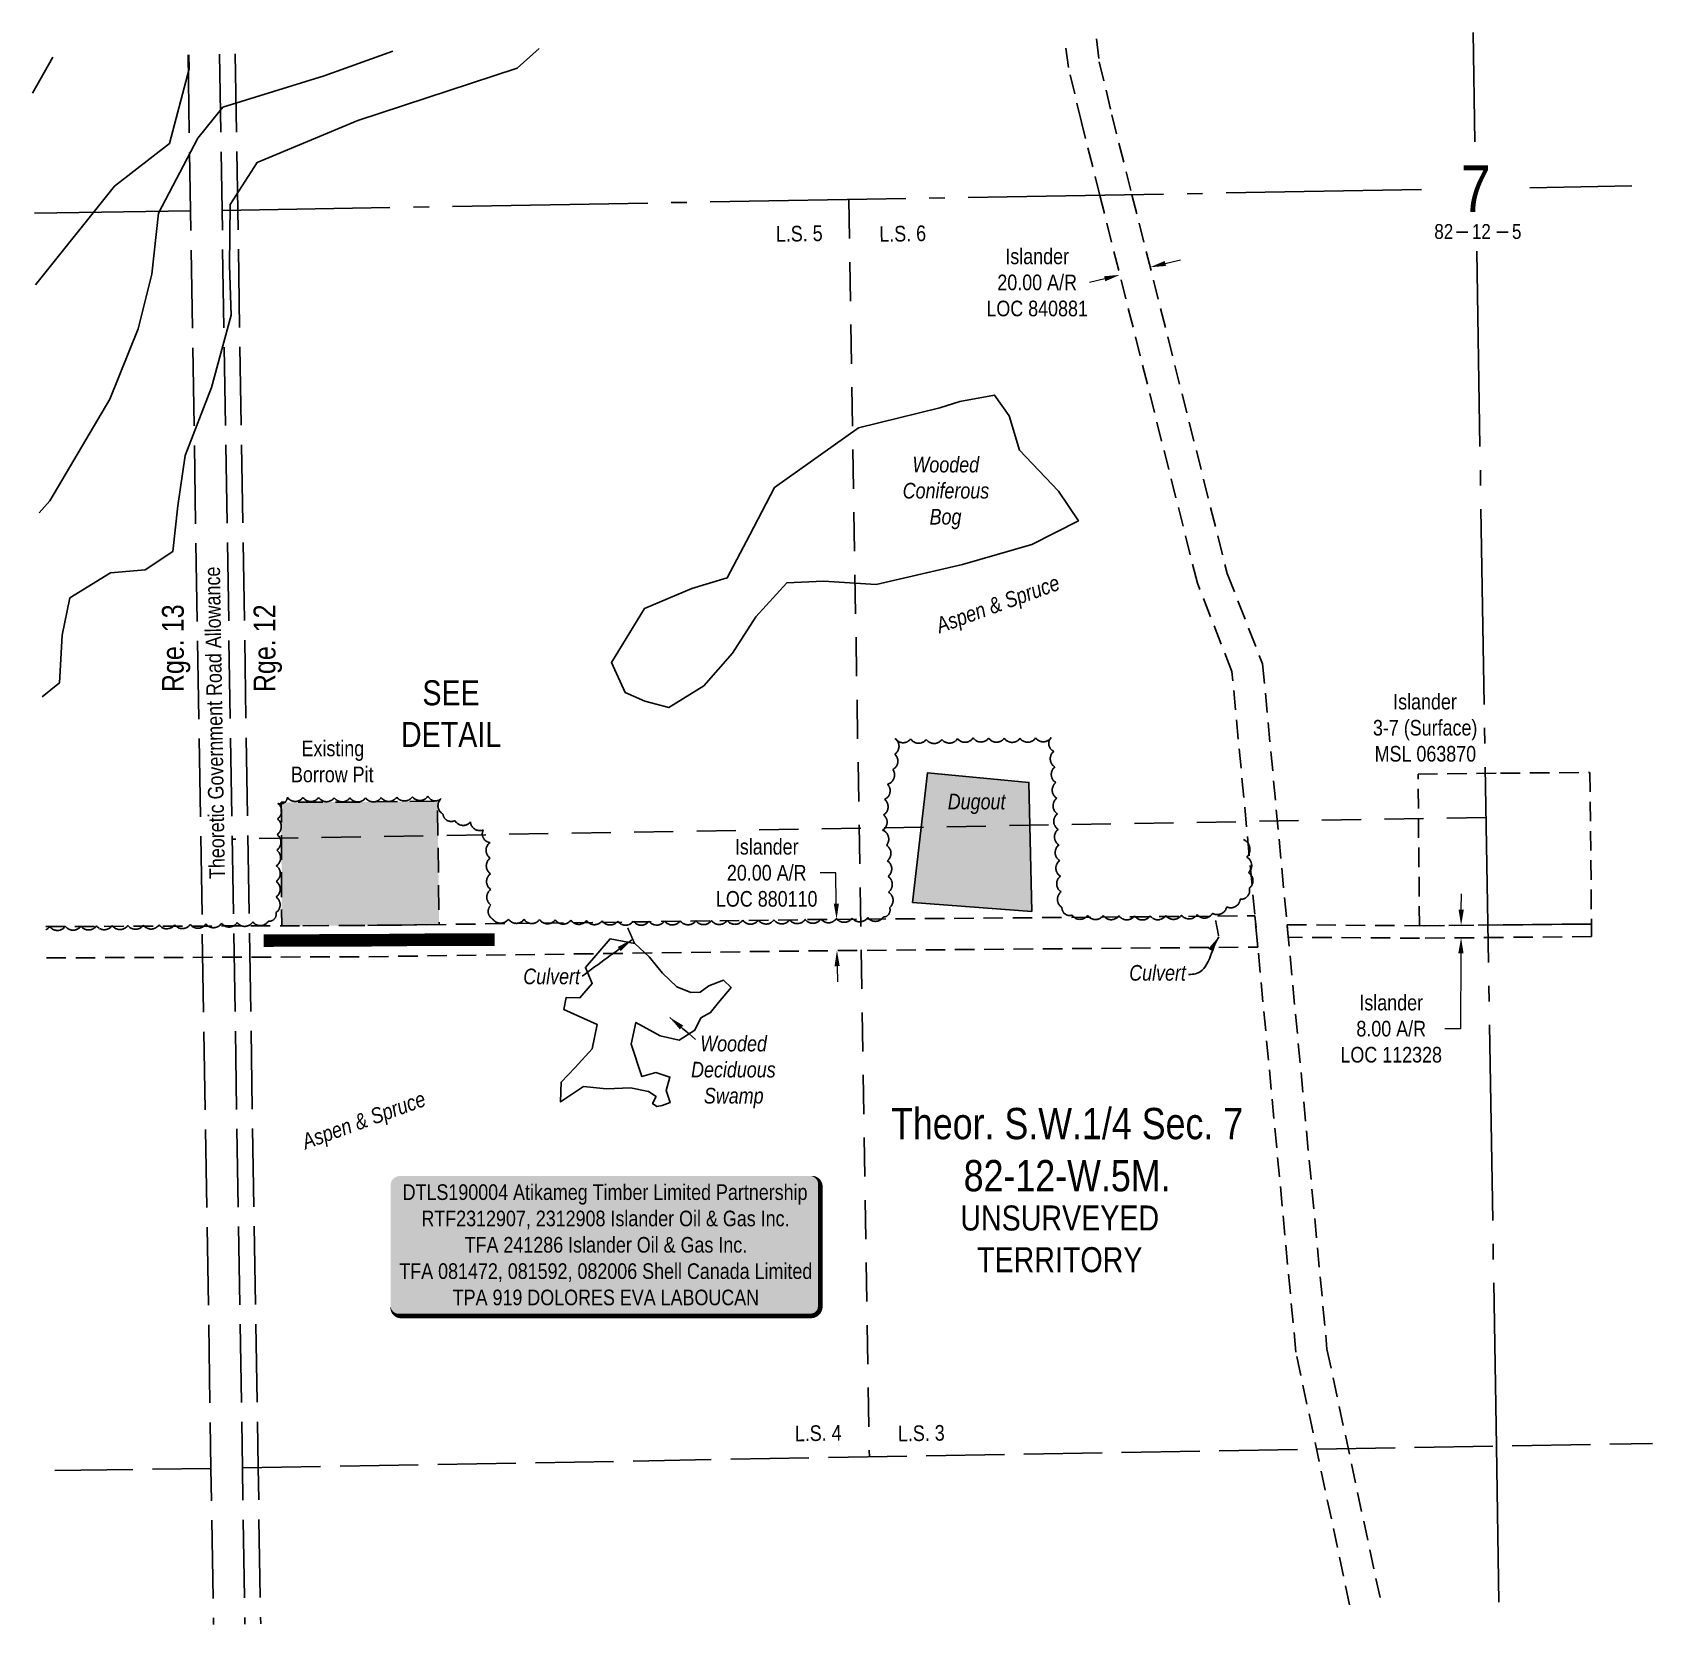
# Model space of a CAD drawing. Extents: x 568794 to 572742, y 6215751 to 6219176.
# Drawn here: x 569567 to 570603, y 6216238 to 6217256 of the extents above; entities that cross this region are included whole.
import ezdxf
from ezdxf.enums import TextEntityAlignment as Align

# ---------------------------------------------------------------- set-up
doc = ezdxf.new("R2010")
doc.units = 0
doc.header["$LTSCALE"] = 5
for name, pattern in [('0', [1, 1, 0]), ('foc-ACCESSROAD', [3.75, 2.5, -1.25]), ('foc-LSD', [8, 5, -3]), ('foc-QUARTERLINE', [33, 25, -3, 2, -3]), ('foc-UNSURVEYED', [12.5, 10, -2.5]), ('HIDDEN2', [4.7625, 3.175, -1.5875])]:
    doc.linetypes.add(name, pattern=pattern)
for name, color, linetype in [('10', 1, 'Continuous'), ('9', 3, 'Continuous'), ('AS-ROADS', 254, 'Continuous'), ('C-AR', 13, 'foc-ACCESSROAD'), ('C-SYMBOL', 7, 'Continuous'), ('C-WS', 13, 'foc-ACCESSROAD'), ('D-TXT', 6, 'Continuous'), ('DETAIL-T', 7, 'Continuous'), ('L-QSEC', 8, 'foc-QUARTERLINE'), ('L-ROAD-T', 7, 'Continuous'), ('L-SECLBL', 7, 'Continuous'), ('L-SECTION-LSD', 7, 'foc-LSD'), ('L-UNS-T', 3, 'Continuous'), ('L-USEC', 7, 'foc-UNSURVEYED'), ('P-PROPOSED-H', 21, 'Continuous'), ('T-BUSH', 110, '0'), ('T-BUSH-T', 110, 'Continuous'), ('T-EXISTING TFA', 220, 'HIDDEN2'), ('T-WATER', 160, 'Continuous'), ('T-WATER-H', 133, 'Continuous'), ('T-WATER-T', 170, 'Continuous'), ('WETLAND', 143, 'Continuous'), ('WETLAND-T', 146, 'Continuous')]:
    doc.layers.add(name, color=color, linetype=linetype)
for name, color, linetype, lineweight in [('AS-GENERAL', 48, 'Continuous', 18), ('C-AR-T', 13, 'Continuous', 9), ('C-WS-T', 13, 'Continuous', 9), ('T-TEXT', 48, 'Continuous', 18)]:
    doc.layers.add(name, color=color, linetype=linetype, lineweight=lineweight)
doc.styles.add('100L', font='ARIALN.TTF', dxfattribs={"height": 11})
doc.styles.add('175L', font='ARIALN.TTF', dxfattribs={"height": 20})
doc.styles.add('80', font='ARIALN.TTF', dxfattribs={"height": 10})
doc.styles.add('80CG', font='ARIALN.TTF', dxfattribs={"height": 10})
doc.styles.add('80L', font='ARIALN.TTF', dxfattribs={"height": 10})
doc.styles.add('SIMPLEX', font='ARIALN.TTF')
doc.dimstyles.new('Compass 5 000', dxfattribs={"dimscale": 5, "dimtxt": 9, "dimasz": 2, "dimexe": 0.2, "dimexo": 0.0625, "dimgap": 0.5, "dimtad": 0, "dimtih": 1, "dimtoh": 1, "dimzin": 0, "dimdsep": 46, "dimtxsty": '80CG', "dimcen": 0.1, "dimse1": 1, "dimse2": 1, "dimclrd": 256, "dimclrt": 256, "dimaunit": 1, "dimadec": 4, "dimazin": 0, "dimtfac": 0.06, "dimtofl": 0, "dimtmove": 0, "dimatfit": 1, "dimfxl": 0.2, "dimtolj": 1, "dimtzin": 0, "dimlwd": -1, "dimarcsym": 0})

msp = doc.modelspace()

# ---------------------------------------------------------------- texts
at = {"layer": 'C-AR-T', "insert": (570424.249, 6216833.301), "char_height": 9.99544, "attachment_point": 1, "style": '80L'}
msp.add_mtext_dynamic_manual_height_columns('\\pi13.20905;Islander\\P\\pi0.27839;3-7 (Surface)\\P\\pi1.35225;MSL 063870', width=66.22259, gutter_width=49.977, heights=[0], dxfattribs=at)
at = {"layer": 'C-SYMBOL', "color": 3, "insert": (570228.874, 6216568.453), "char_height": 19.99108, "width": 224.43818, "attachment_point": 2, "style": '175L'}
msp.add_mtext('Theor. S.W.1/4 Sec. 7\\P82-12-W.5M.', dxfattribs=at)
at = {"layer": 'C-WS-T', "insert": (569731.905, 6216803.429), "char_height": 9.99544, "attachment_point": 1, "style": '80L'}
msp.add_mtext_dynamic_manual_height_columns('\\pi7.21928;Existing \\P\\pi0.4727;Borrow Pit', width=52.83851, gutter_width=49.977, heights=[0], dxfattribs=at)
at = {"layer": 'D-TXT', "color": 3, "char_height": 13.9936, "attachment_point": 1, "rotation": 90, "style": '80L'}
for s, width, insert in [('Rge. 13', 73.72162, (569649.818, 6216834.398)), ('Rge. 12', 63.83197, (569708.416, 6216834.377))]:
    msp.add_mtext_dynamic_manual_height_columns(s, width=width, gutter_width=47.478, heights=[0], dxfattribs=dict(at, insert=insert))
at = {"layer": 'DETAIL-T', "color": 3, "insert": (569834.778, 6216820.666), "char_height": 15.9929, "width": 63.60774, "attachment_point": 5, "style": '80CG'}
msp.add_mtext('SEE\\PDETAIL', dxfattribs=at)
at = {"layer": 'L-ROAD-T', "style": '80L'}
msp.add_text('Theoretic Government Road Allowance', height=9.99554, rotation=90.930188, dxfattribs=at).set_placement((569683.526, 6216814.756), align=Align.MIDDLE_CENTER)
at = {"layer": 'L-UNS-T', "color": 3, "insert": (570224.142, 6216484.622), "char_height": 15.99286, "attachment_point": 5, "style": '80L'}
msp.add_mtext_dynamic_manual_height_columns('UNSURVEYED TERRITORY', width=126.35737, gutter_width=47.479, heights=[0], dxfattribs=at)
at = {"layer": 'T-BUSH-T', "char_height": 10, "attachment_point": 1, "rotation": 20, "style": '80L'}
for insert in [(570143.923, 6216881.358), (569738.288, 6216551.234)]:
    msp.add_mtext_dynamic_manual_height_columns('{\\fArial Narrow|b0|i1|c0|p34;Aspen & Spruce}', width=82.56574, gutter_width=49.977, heights=[0], dxfattribs=dict(at, insert=insert))
at = {"layer": 'T-TEXT', "char_height": 9.99544, "attachment_point": 1, "style": '80L'}
for insert in [(570268.041, 6216659.871), (569880.411, 6216657.587)]:
    msp.add_mtext_dynamic_manual_height_columns('\\pi0.56816;{\\fArial Narrow|b0|i1|c0|p34;Culvert}', width=36.80899, gutter_width=49.977, heights=[0], dxfattribs=dict(at, insert=insert))
at = {"layer": 'T-WATER-T', "insert": (570152.515, 6216769.415), "char_height": 9.99544, "attachment_point": 1, "style": '80L'}
msp.add_mtext_dynamic_manual_height_columns('{\\fArial Narrow|b0|i1|c0|p34;Dugout}', width=55.83355, gutter_width=49.977, heights=[0], dxfattribs=at)
at = {"layer": 'WETLAND-T', "char_height": 9.99544, "attachment_point": 1, "style": '80L'}
for s, insert in [('\\pi13.57437;{\\fArial Narrow|b0|i1|c0|p34;Wooded \\P\\pi7.30847;Coniferous \\P\\pi24.53799;Bog}', (570116.364, 6216984.925)), ('\\pi13.57437;{\\fArial Narrow|b0|i1|c0|p34;Wooded \\P\\pi7.70051;Deciduous \\P\\pi15.90277;Swamp}', (569980.615, 6216614.616))]:
    msp.add_mtext_dynamic_manual_height_columns(s, width=68.92368, gutter_width=49.977, heights=[0], dxfattribs=dict(at, insert=insert))

# ---------------------------------------------------------------- blocks, each defined once
blk = doc.blocks.new('L-SECLBL')
at = {"layer": '9', "color": 7}
for p, q in [((-5.1, -27.8), (-12.3, -27.8)), ((20.7, -27.8), (13.5, -27.8))]:
    blk.add_line(p, q, dxfattribs=at)
at = {"layer": '10', "color": 2, "style": 'SIMPLEX'}
blk.add_attdef('SEC', text='', height=30, dxfattribs=at).set_placement((0, 0), align=Align.MIDDLE)
at = {"layer": '10', "color": 5, "style": '80L'}
blk.add_attdef('TWP', text='', height=9.5, dxfattribs=at).set_placement((-14.4, -27.4), align=Align.MIDDLE_RIGHT)
blk.add_attdef('RGE', text='', height=9.5, dxfattribs=at).set_placement((3.6, -27.4), align=Align.MIDDLE_CENTER)
blk.add_attdef('MER', text='', height=9.5, dxfattribs=at).set_placement((23.2, -27.4), align=Align.MIDDLE_LEFT)
blk = doc.blocks.new('*U419')
h = blk.add_hatch(color=255)
edge = h.paths.add_edge_path()
edge.add_line((-131.5, -45.5), (131.5, -45.5))
edge.add_arc((131.5, -39.5), 6, 270, 360)
edge.add_line((137.5, -39.5), (137.5, 38))
edge.add_arc((131.5, 38), 6, 0, 90)
edge.add_line((131.5, 44), (-131.5, 44))
edge.add_arc((-131.5, 38), 6, 90, 180)
edge.add_line((-137.5, 38), (-137.5, -39.5))
edge.add_arc((-131.5, -39.5), 6, 180, 270)
at = {"color": 44, "flags": 128}
blk.add_lwpolyline([(-131.5, -45.5, 3, 3, 0), (131.5, -45.5, 3, 3, 0.414214), (137.5, -39.5, 3, 3, 0), (137.5, 38, 3, 0, 0.414214), (131.5, 44, 0, 0, 0), (-131.5, 44, 0, 0, 0.414214), (-137.5, 38, 0, 0, 0), (-137.5, -39.5, 0, 3, 0.414214)], format="xyseb", close=True, dxfattribs=at)
at = {"color": 44, "style": '80'}
blk.add_attdef('ENTER_TEXT_001', (-36, -5), '', height=10, dxfattribs=at)
blk = doc.blocks.new('*D420')
at = {"layer": 'C-AR-T', "transparency": 16777216}
for p, q in [((570291.7, 6217108.6), (570301.4, 6217111)), ((570252.9, 6217098.8), (570243.2, 6217096.4))]:
    blk.add_line(p, q, dxfattribs=at)
for points in [[(570291.3, 6217110.2), (570292.1, 6217107), (570282, 6217106.2)], [(570252.5, 6217100.4), (570253.3, 6217097.2), (570262.6, 6217101.3)]]:
    blk.add_solid(points, dxfattribs=at)
at = {"layer": 'C-AR-T', "transparency": 16777216, "insert": (570209.7, 6217096.4), "char_height": 10, "attachment_point": 5, "style": '80CG'}
blk.add_mtext('\\A1;Islander\\P20.00 A/R\\PLOC 840881', dxfattribs=at)
blk = doc.blocks.new('*D421')
at = {"layer": 'C-AR-T', "transparency": 16777216}
for p, q in [((570481, 6216695.3), (570481.1, 6216705.3)), ((570480.8, 6216667.3), (570480.5, 6216619.1)), ((570480.5, 6216619.1), (570470.5, 6216619.1))]:
    blk.add_line(p, q, dxfattribs=at)
for points in [[(570479.3, 6216695.3), (570482.7, 6216695.3), (570480.9, 6216685.3)], [(570479.1, 6216667.3), (570482.5, 6216667.3), (570480.9, 6216677.3)]]:
    blk.add_solid(points, dxfattribs=at)
at = {"layer": 'C-AR-T', "transparency": 16777216, "insert": (570436.2, 6216619.1), "char_height": 10, "attachment_point": 5, "style": '80CG'}
blk.add_mtext('\\A1;Islander\\P8.00 A/R\\PLOC 112328', dxfattribs=at)
blk = doc.blocks.new('*D422')
at = {"layer": 'C-AR-T', "transparency": 16777216}
for p, q in [((570081, 6216718.8), (570071, 6216718.8)), ((570081.2, 6216699.1), (570081, 6216718.8)), ((570081.8, 6216659.2), (570081.9, 6216649.2))]:
    blk.add_line(p, q, dxfattribs=at)
for points in [[(570082.9, 6216699.2), (570079.6, 6216699.1), (570081.4, 6216689.1)], [(570083.4, 6216659.2), (570080.1, 6216659.1), (570081.6, 6216669.2)]]:
    blk.add_solid(points, dxfattribs=at)
at = {"layer": 'C-AR-T', "transparency": 16777216, "insert": (570036.7, 6216718.8), "char_height": 10, "attachment_point": 5, "style": '80CG'}
blk.add_mtext('\\A1;Islander\\P20.00 A/R\\PLOC 880110', dxfattribs=at)

# ---------------------------------------------------------------- dimensions: what is measured, and where the dimension line sits
at = {"layer": 'C-AR-T'}
dim = msp.add_aligned_dim(p1=(570282.434, 6217104.537), p2=(570263.028, 6217099.654), distance=-1.667, text='Islander\\P20.00 A/R\\PLOC 840881', dimstyle='Compass 5 000', dxfattribs=at)
dim.commit()
dim.dimension.update_dxf_attribs({"geometry": '*D420', "text_midpoint": (570209.713, 6217096.39)})
for base, p1, p2, angle, text, picture, middle in [((570081.633, 6216669.153), (570005.731, 6216688.14), (570005.996, 6216668.151), 270.75874, 'Islander\\P20.00 A/R\\PLOC 880110', '*D422', (570036.685, 6216718.784)), ((570480.866, 6216677.282), (570424.659, 6216685.646), (570424.605, 6216677.662), 269.612231, 'Islander\\P8.00 A/R\\PLOC 112328', '*D421', (570436.158, 6216619.138))]:
    dim = msp.add_linear_dim(base=base, p1=p1, p2=p2, angle=angle, text=text, dimstyle='Compass 5 000', dxfattribs=at)
    dim.commit()
    dim.dimension.update_dxf_attribs({"geometry": picture, "text_midpoint": middle, "dimtype": 161})

# ---------------------------------------------------------------- hatches: boundary and pattern name
at = {"layer": 'P-PROPOSED-H'}
h = msp.add_hatch(color=256, dxfattribs=at)
h.dxf.hatch_style = 1
h.paths.add_polyline_path([(569827.155, 6216685.782), (569779.295, 6216685.148), (569726.432, 6216684.967), (569726.16, 6216763.93), (569778.636, 6216764.111), (569826.11, 6216764.739)])
at = {"layer": 'T-WATER-H'}
h = msp.add_hatch(color=256, dxfattribs=at)
h.dxf.hatch_style = 1
h.paths.add_polyline_path([(570206.379, 6216694.071), (570130.045, 6216699.908), (570139.569, 6216782.818), (570204.411, 6216776.679)])

# ---------------------------------------------------------------- linework, layer by layer
at = {"layer": 'AS-GENERAL', "const_width": 1, "flags": 128}
for points in [[(569952.21, 6216673.617), (569947.765, 6216683.654)], [(570325.802, 6216678.441), (570323.879, 6216688.409)]]:
    msp.add_lwpolyline(points, dxfattribs=at)
at = {"layer": 'AS-ROADS', "const_width": 7.996, "flags": 128}
msp.add_lwpolyline([(569714.917, 6216675.442), (569726.117, 6216675.544), (569780.668, 6216675.682), (569825.304, 6216676.102), (569862.765, 6216676.097)], dxfattribs=at)
at = {"layer": 'C-AR'}
for points in [[(570409.627, 6216250.599), (570375.217, 6216412.325), (570334.307, 6216847.688), (570312.232, 6216904.118), (570249.815, 6217152.162), (570238.053, 6217198.911), (570229.713, 6217233.99), (570227.437, 6217251.846)], [(570247.568, 6217252.195), (570249.435, 6217237.581), (570257.489, 6217203.664), (570270.359, 6217152.519), (570331.336, 6216910.231), (570353.941, 6216852.427), (570395.12, 6216414.195), (570429.958, 6216250.951)]]:
    msp.add_lwpolyline(points, dxfattribs=at)
at = {"layer": 'C-AR', "flags": 128}
msp.add_lwpolyline([(569575.925, 6216664.457), (569779.461, 6216665.158), (570065.61, 6216668.945), (570350.897, 6216671.352), (570349.02, 6216691.328), (570065.393, 6216688.935), (569779.295, 6216685.148), (569575.6, 6216684.447)], dxfattribs=at)
at = {"layer": 'C-AR'}
msp.add_lwpolyline([(570564.289, 6216686.079), (570564.367, 6216678.08), (570507.947, 6216677.541), (570454.371, 6216677.03), (570370.369, 6216677.598), (570369.616, 6216685.605), (570454.294, 6216685.006), (570507.816, 6216685.528), (570564.289, 6216686.079)], close=True, dxfattribs=at)
at = {"layer": 'C-WS'}
msp.add_lwpolyline([(570563.346, 6216783.08), (570564.289, 6216686.079), (570507.816, 6216685.528), (570454.294, 6216685.006), (570453.35, 6216782.01), (570506.222, 6216782.524), (570563.346, 6216783.08)], close=True, dxfattribs=at)
at = {"layer": 'L-QSEC'}
for p, q in [((570488.628, 6217256.377), (570489.777, 6217186.417)), ((570590.21, 6217158.167), (570524.803, 6217157.033)), ((570455.562, 6217155.832), (569688.242, 6217142.529)), ((569568.191, 6217140.816), (569668.138, 6217142.181)), ((570490.926, 6217116.458), (570503.479, 6216352.195)), ((570503.479, 6216352.195), (570505.12, 6216252.254))]:
    msp.add_line(p, q, dxfattribs=at)
at = {"layer": 'L-SECTION-LSD'}
for p, q in [((570089.25, 6217149.482), (570102.384, 6216345.243)), ((570496.874, 6216754.315), (569694.771, 6216740.412))]:
    msp.add_line(p, q, dxfattribs=at)
at = {"layer": 'L-USEC'}
msp.add_line((569674.666, 6216740.062), (569674.666, 6216740.062), dxfattribs=at)
at = {"layer": 'L-USEC', "flags": 128}
for points in [[(569666.515, 6217242.124), (569668.138, 6217142.181), (569681.195, 6216337.943), (569682.818, 6216238.002)], [(569686.62, 6217242.473), (569688.243, 6217142.507), (569701.301, 6216338.269), (569702.923, 6216238.35)], [(569696.677, 6217242.647), (569698.3, 6217142.671), (569711.358, 6216338.432), (569712.981, 6216238.525)], [(569701.3, 6216338.291), (570503.479, 6216352.195), (570603.418, 6216353.927)], [(569581.249, 6216336.577), (569681.195, 6216337.943)]]:
    msp.add_lwpolyline(points, dxfattribs=at)
at = {"layer": 'T-BUSH', "flags": 128}
msp.add_lwpolyline([(569575.633, 6216682.456, 0.13049701), (569577.997, 6216684.509, 0.52056705), (569587.991, 6216684.658, 0.52056705), (569597.986, 6216684.807, 0.52056705), (569607.98, 6216684.955, 0.52056705), (569617.974, 6216685.104, 0.52056705), (569627.969, 6216685.253, 0.52056705), (569637.963, 6216685.402, 0.52056705), (569647.958, 6216685.55, 0.52056705), (569657.952, 6216685.699, 0.52056705), (569667.947, 6216685.848, 0.52056705), (569677.937, 6216686.13, 0.52056705), (569687.924, 6216686.557, 0.52056705), (569697.91, 6216686.983, 0.52056705), (569707.896, 6216687.41, 0.52056705), (569717.878, 6216687.932, 0.52056705), (569722.774, 6216693.358, 0.52056705), (569722.824, 6216703.354, 0.52056705), (569722.874, 6216713.349, 0.52056705), (569722.989, 6216723.344, 0.52056705), (569723.211, 6216733.337, 0.52056705), (569723.432, 6216743.33, 0.52056705), (569723.653, 6216753.323, 0.52056705), (569723.875, 6216763.316, 0.52056705), (569730.071, 6216767.148, 0.52056705), (569740.067, 6216767.064, 0.52056705), (569750.062, 6216766.979, 0.52056705), (569760.057, 6216766.895, 0.52056705), (569770.052, 6216766.811, 0.52056705), (569780.047, 6216766.726, 0.52056705), (569790.039, 6216766.919, 0.52056705), (569800.03, 6216767.231, 0.52056705), (569810.021, 6216767.543, 0.52056705), (569820.011, 6216767.855, 0.52056705), (569828.46, 6216766.385, 0.52056705), (569829.586, 6216756.453, 0.52056705), (569837.269, 6216752.241, 0.52056705), (569847.225, 6216751.355, 0.52056705), (569855.367, 6216746.304, 0.52056705), (569859.691, 6216738.205, 0.52056705), (569859.846, 6216728.211, 0.52056705), (569860.001, 6216718.217, 0.52056705), (569860.156, 6216708.222, 0.52056705), (569860.311, 6216698.228, 0.52056705), (569861.45, 6216689.227, 0.52056705), (569871.446, 6216689.159, 0.52056705), (569881.441, 6216689.092, 0.52056705), (569891.435, 6216688.92, 0.52056705), (569901.429, 6216688.731, 0.52056705), (569911.422, 6216688.541, 0.52056705), (569921.416, 6216688.352, 0.52056705), (569931.41, 6216688.163, 0.52056705), (569941.404, 6216687.974, 0.52056705), (569951.398, 6216687.861, 0.52056705), (569961.393, 6216687.958, 0.52056705), (569971.388, 6216688.056, 0.52056705), (569981.383, 6216688.153, 0.52056705), (569991.378, 6216688.25, 0.52056705), (570001.373, 6216688.348, 0.52056705), (570011.368, 6216688.445, 0.52056705), (570021.363, 6216688.543, 0.52056705), (570031.358, 6216688.64, 0.52056705), (570041.353, 6216688.737, 0.52056705), (570051.348, 6216688.835, 0.52056705), (570061.341, 6216689.036, 0.52056705), (570071.332, 6216689.338, 0.52056705), (570081.323, 6216689.639, 0.52056705), (570091.314, 6216689.94, 0.52056705), (570101.305, 6216690.242, 0.52056705), (570111.296, 6216690.543, 0.52056705), (570115.308, 6216696.547, 0.52056705), (570114.563, 6216706.513, 0.52056705), (570114.303, 6216716.505, 0.52056705), (570113.844, 6216726.489, 0.52056705), (570113.296, 6216736.469, 0.52056705), (570110.823, 6216746.107, 0.52056705), (570111.477, 6216755.864, 0.52056705), (570112.082, 6216765.822, 0.52056705), (570113.97, 6216775.508, 0.52056705), (570117.382, 6216784.904, 0.52056705), (570118.573, 6216794.725, 0.52056705), (570118.882, 6216804.716, 0.52056705), (570128.767, 6216804.5, 0.52056705), (570138.757, 6216804.171, 0.52056705), (570148.744, 6216804.155, 0.52056705), (570158.727, 6216804.667, 0.52056705), (570168.709, 6216805.179, 0.52056705), (570178.703, 6216805.05, 0.52056705), (570188.697, 6216804.895, 0.52056705), (570198.691, 6216804.878, 0.52056705), (570208.684, 6216805.104, 0.52056705), (570218.677, 6216805.33, 0.52056705), (570220.379, 6216796.506, 0.52056705), (570221.026, 6216786.532, 0.52056705), (570221.673, 6216776.557, 0.52056705), (570222.248, 6216766.579, 0.52056705), (570222.702, 6216756.594, 0.52056705), (570223.157, 6216746.608, 0.52056705), (570223.612, 6216736.623, 0.52056705), (570224.067, 6216726.638, 0.52056705), (570224.558, 6216716.655, 0.52056705), (570225.06, 6216706.672, 0.52056705), (570225.561, 6216696.689, 0.52056705), (570232.044, 6216691.742, 0.52056705), (570242.039, 6216691.63, 0.52056705), (570252.034, 6216691.518, 0.52056705), (570262.029, 6216691.406, 0.52056705), (570272.024, 6216691.294, 0.52056705), (570282.018, 6216691.246, 0.52056705), (570292.01, 6216691.525, 0.52056705), (570302.001, 6216691.804, 0.52056705), (570311.993, 6216692.084, 0.52056705), (570321.935, 6216692.924, 0.52056705), (570330.939, 6216697.086, 0.52056705), (570339.651, 6216701.949, 0.52056705), (570345.438, 6216708.98, 0.52056705), (570344.865, 6216718.959, 0.52056705), (570343.818, 6216728.881, 0.52056705), (570341.739, 6216740.153)], format="xyb", dxfattribs=at)
at = {"layer": 'T-EXISTING TFA', "flags": 128}
msp.add_lwpolyline([(569827.155, 6216685.782), (569779.295, 6216685.148), (569726.432, 6216684.967), (569726.16, 6216763.93), (569778.636, 6216764.111), (569826.11, 6216764.739)], close=True, dxfattribs=at)
at = {"layer": 'T-WATER', "flags": 128}
msp.add_lwpolyline([(570206.379, 6216694.071), (570130.045, 6216699.908), (570139.569, 6216782.818), (570204.411, 6216776.679)], close=True, dxfattribs=at)
at = {"layer": 'WETLAND'}
for points in [[(569566.944, 6217217.599), (569579.951, 6217240.624)], [(569568.935, 6217094.981), (569619.435, 6217158.005), (569654.754, 6217185.42), (569667.265, 6217233.008), (569667.001, 6217242.133)], [(569797.493, 6217244.395), (569753.511, 6217228.562), (569688.806, 6217208.63), (569672.715, 6217188.718), (569647.714, 6217140.768), (569643.289, 6217101.748), (569634.58, 6217066.771), (569616.437, 6217021.798), (569578.041, 6216956.792), (569571.303, 6216949.14)], [(569891.12, 6217246.018), (569876.987, 6217233.53), (569775.173, 6217200.021), (569710.669, 6217173.15), (569693.392, 6217146.259), (569693.13, 6217107.359), (569694.055, 6217075.44), (569681.504, 6217029.239), (569664.709, 6216985.694), (569660.083, 6216953.613), (569656.764, 6216924.348), (569639.044, 6216912.723), (569616.879, 6216910.692), (569590.953, 6216894.661), (569586.085, 6216870.908), (569584.195, 6216840.295), (569573.214, 6216831.415)]]:
    msp.add_lwpolyline(points, dxfattribs=at)
for points in [[(570147.376, 6217016.287), (570160.179, 6217020.399), (570182.507, 6217024.447), (570191.736, 6217011.111), (570198.492, 6216989.202), (570223.395, 6216963.057), (570236.1, 6216943.915), (570206.361, 6216928.896), (570161.901, 6216916.069), (570106.71, 6216903.357), (570073.054, 6216905.309), (570049.619, 6216904.289), (570029.842, 6216882.632), (570014.871, 6216859.413), (569996.434, 6216838.474), (569974.052, 6216824.562), (569958.633, 6216828.536), (569946.205, 6216834.118), (569937.315, 6216853.306), (569958.535, 6216887.951), (569988.725, 6216900.633), (570011.443, 6216907.541), (570025.925, 6216935.046), (570041.714, 6216965.367), (570095.373, 6217003.557), (570147.376, 6217016.287)], [(569988.174, 6216642.351), (569994.124, 6216642.437), (569999.614, 6216646.593), (570009.034, 6216650.097), (570013.929, 6216645.477), (570005.875, 6216635.892), (570000.751, 6216629.434), (569994.598, 6216626.043), (569990.747, 6216618.11), (569980.725, 6216611.868), (569968.539, 6216614.611), (569953.012, 6216623.189), (569949.944, 6216609.21), (569956.793, 6216588.574), (569965.856, 6216591.032), (569974.779, 6216588.23), (569972.307, 6216579.657), (569974.912, 6216571.911), (569969.864, 6216570.064), (569966.316, 6216569.281), (569963.708, 6216571.246), (569965.959, 6216575.732), (569961.103, 6216578.992), (569949.472, 6216581.376), (569934.191, 6216580.593), (569919.521, 6216582.208), (569904.846, 6216572.261), (569905.161, 6216584.853), (569914.263, 6216594.286), (569924.948, 6216606.171), (569928.233, 6216621.909), (569906.87, 6216631.493), (569908.353, 6216639.017), (569917.197, 6216638.933), (569925.096, 6216648.004), (569920.74, 6216658.368), (569936.511, 6216676.561), (569952.255, 6216673.56), (569961.52, 6216665.105), (569970.131, 6216654.751), (569979.226, 6216646.002), (569988.174, 6216642.351)]]:
    msp.add_lwpolyline(points, close=True, dxfattribs=at)

# ---------------------------------------------------------------- block references
at = {"layer": 'L-SECLBL', "xscale": 0.99955397, "yscale": 0.99955397, "zscale": 0.99955397}
msp.add_blockref('L-SECLBL', (570490.269, 6217156.434), dxfattribs=at).add_auto_attribs({'SEC': '7', 'TWP': '82', 'RGE': '12', 'MER': '5'})
at = {"layer": 'L-SECLBL'}
ref = msp.add_blockref('*U419', (569933.506, 6216480.925), dxfattribs=dict(at, xscale=0.99955397, yscale=0.99955397, zscale=0.99955397))
ref.add_attrib('ENTER_TEXT_001', 'DTLS190004 Atikameg Timber Limited Partnership', (569803.792, 6216509.597), dxfattribs={"layer": '0', "color": 44, "height": 9.99554, "style": '80'})
ref.add_attrib('ENTER_TEXT_002', 'RTF2312907, 2312908 Islander Oil & Gas Inc.', (569815.786, 6216492.761), dxfattribs={"layer": '0', "color": 44, "height": 9.99554, "style": '80'})
ref.add_attrib('ENTER_TEXT_003', 'TFA 241286 Islander Oil & Gas Inc.', (569843.461, 6216475.924), dxfattribs={"layer": '0', "color": 44, "height": 9.99554, "style": '80'})
ref.add_attrib('ENTER_TEXT_004', 'TFA 081472, 081592, 082006 Shell Canada Limited', (569801.679, 6216459.088), dxfattribs={"layer": '0', "color": 44, "height": 9.99554, "style": '80'})
ref.add_attrib('ENTER_TEXT_005', 'TPA 919 DOLORES EVA LABOUCAN', (569835.845, 6216442.251), dxfattribs={"layer": '0', "color": 44, "height": 9.99554, "style": '80'})

msp.set_redraw_order([(e.dxf.handle, doc.entitydb.next_handle()) for e in msp.query("TEXT MTEXT ATTDEF DIMENSION ARC_DIMENSION")])  # texts and dimensions are drawn at this point

# ---------------------------------------------------------------- leaders
at = {"layer": 'T-TEXT', "path_type": 1}
for points in [[(569950.445, 6216676.028), (569918.7, 6216652.834)], [(570325.866, 6216677.928), (570311.103, 6216654.292), (570306.584, 6216653.765)]]:
    msp.add_leader(points, dimstyle='Compass 5 000', override={"dimgap": 0.5, "dimtad": 0}, dxfattribs=at)
at = {"layer": 'WETLAND-T', "path_type": 1}
msp.add_leader([(569974.626, 6216626.402), (569991.18, 6216612.306)], dimstyle='Compass 5 000', override={"dimgap": 0.5, "dimtad": 0}, dxfattribs=at)

# ---------------------------------------------------------------- next in the draw order: texts
at = {"layer": 'L-SECTION-LSD', "attachment_point": 1, "style": '100L', "bg_fill": 3, "box_fill_scale": 1.5, "bg_fill_color": 256, "bg_fill_transparency": 0}
for s, width, insert, char_height, rotation in [('\\pi1.75779;L.S. 5', 30.38758, (570040.711, 6217132.416), 9.99554, 0.993065), ('L.S. 6', 30.46954, (570108.64, 6217132.416), 9.9955, 0.993065), ('\\pi1.98512;L.S. 4', 30.52627, (570052.615, 6216365.177), 9.99554, 0.992994), ('L.S. 3', 30.36237, (570120.544, 6216365.177), 9.9955, 0.992994)]:
    msp.add_mtext_dynamic_manual_height_columns(s, width=width, gutter_width=54.975, heights=[0], dxfattribs=dict(at, insert=insert, char_height=char_height, rotation=rotation))

doc.saveas('drawing.dxf')
